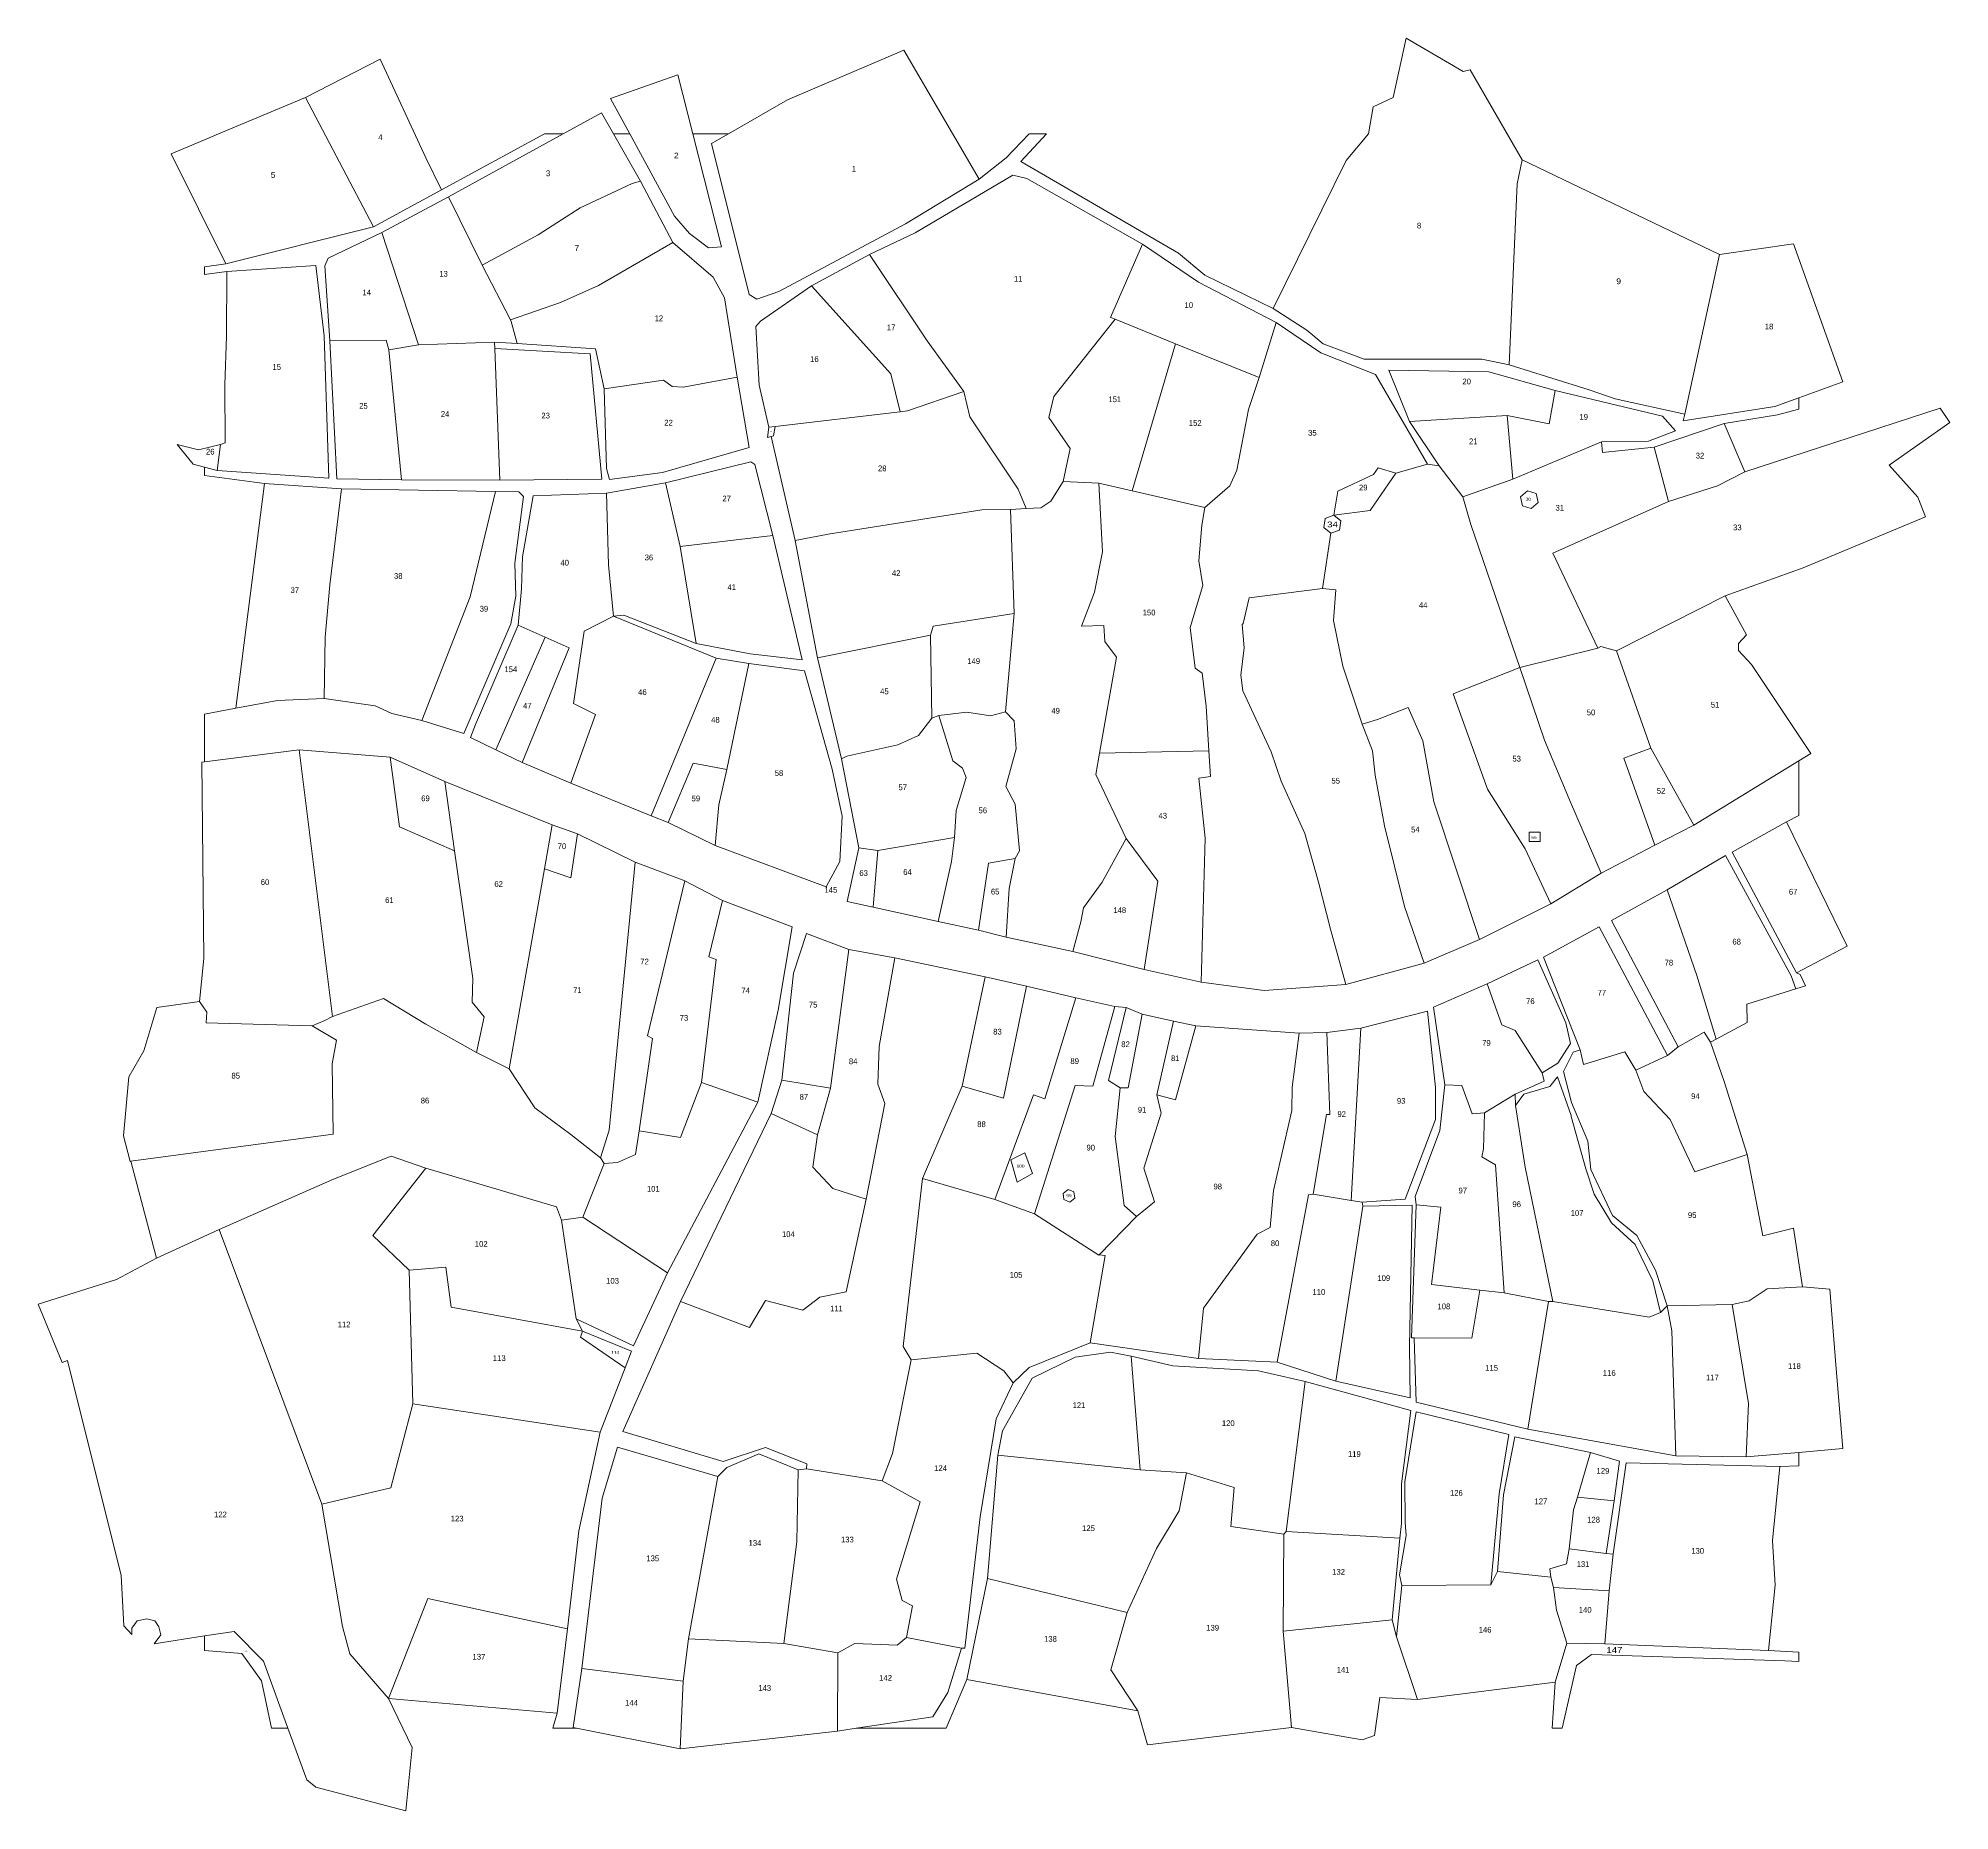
# Model space of a CAD drawing. Header units: metres. Extents: x 363448 to 364047, y 1838474 to 1839030.
import ezdxf

# ---------------------------------------------------------------- set-up
doc = ezdxf.new("R2010")
doc.units = ezdxf.units.M
doc.header["$LTSCALE"] = 0.72
doc.layers.add('10', color=7, linetype='Continuous', lineweight=13)
doc.layers.add('15', color=7, linetype='Continuous')

msp = doc.modelspace()

# ---------------------------------------------------------------- linework, layer by layer
at = {"layer": '10'}
for p, q in [((363627.32, 1839011.08), (363648.4, 1839018.56)), ((363531.71, 1839011.4), (363553.04, 1838970.86)), ((363627.32, 1839011.08), (363633.34, 1839000)), ((363633.34, 1839000), (363628.24, 1839000)), ((363628.24, 1839000), (363636.7, 1838985.13)), ((363633.34, 1839000), (363647.35, 1838974.23)), ((363664.36, 1839000), (363653.11, 1839000)), ((363646.88, 1838965.95), (363636.7, 1838985.13)), ((363555.59, 1838969.03), (363576.46, 1838980.3)), ((363576.46, 1838980.3), (363587.04, 1838958.81)), ((363567.1, 1838933.88), (363555.59, 1838969.03)), ((363587.04, 1838958.81), (363595.93, 1838941.64)), ((363708.51, 1838962.19), (363690.32, 1838952.36)), ((363785.59, 1838941.91), (363804.59, 1838934.2)), ((363830.81, 1838923.57), (363836.15, 1838940.81)), ((363598.1, 1838934.26), (363590.95, 1838934.67)), ((363557.77, 1838932.26), (363567.1, 1838933.88)), ((363804.59, 1838934.2), (363790.91, 1838888.05)), ((363804.59, 1838934.2), (363830.81, 1838923.57)), ((363992.51, 1838914.56), (364000, 1838917.25)), ((364000, 1838917.25), (364013.9, 1838922.23)), ((363877.89, 1838909.8), (363908.52, 1838911.66)), ((363908.52, 1838911.66), (363910.38, 1838891.73)), ((363677, 1838908.05), (363676.52, 1838904.83)), ((363677.69, 1838905.1), (363685.29, 1838872.49)), ((363678.46, 1838905.27), (363678.99, 1838908.28)), ((363887.19, 1838895.85), (363877.89, 1838909.8)), ((363504.99, 1838902.62), (363504, 1838894.49)), ((363938.2, 1838903.48), (363910.38, 1838891.73)), ((363954.65, 1838901.75), (363959.22, 1838884.71)), ((363496.47, 1838896.39), (363500, 1838895.5)), ((363500, 1838895.5), (363500, 1838892.88)), ((363500, 1838895.5), (363504, 1838894.49)), ((363883.63, 1838896.43), (363873.61, 1838893.62)), ((363509.8, 1838819.87), (363518.82, 1838890.39)), ((363591.25, 1838887.89), (363542.96, 1838888.73)), ((363626.04, 1838887.35), (363644.53, 1838890.57)), ((363649.17, 1838870.58), (363644.53, 1838890.57)), ((363780.44, 1838890.43), (363790.91, 1838888.05)), ((363790.91, 1838888.05), (363813.76, 1838882.84)), ((363910.38, 1838891.73), (363894.65, 1838886.17)), ((363894.65, 1838886.17), (363897.14, 1838877.51)), ((363853.28, 1838874.74), (363850.65, 1838857.46)), ((363678.29, 1838874.04), (363649.17, 1838870.58)), ((363654.17, 1838840.19), (363649.17, 1838870.58)), ((363685.29, 1838872.49), (363692.3, 1838835.71)), ((363976.9, 1838855.15), (364001.39, 1838863.89)), ((363598.39, 1838845.92), (363606.88, 1838842.16)), ((363628.23, 1838848.79), (363660.42, 1838835.55)), ((363753.9, 1838849.57), (363751.25, 1838818.8)), ((363606.88, 1838842.16), (363591.41, 1838806.84)), ((363614.33, 1838838.86), (363599.6, 1838802.86)), ((363606.88, 1838842.16), (363614.33, 1838838.86)), ((363692.3, 1838835.71), (363727.66, 1838842.79)), ((363727.66, 1838842.79), (363728.13, 1838816.73)), ((363912.5, 1838832.65), (363937.03, 1838838.75)), ((363660.42, 1838835.55), (363640.08, 1838786.09)), ((363670.72, 1838833.9), (363660.42, 1838835.55)), ((363663.82, 1838800.65), (363670.72, 1838833.9)), ((363699.74, 1838803.99), (363692.3, 1838835.71)), ((363780.7, 1838805.77), (363786.08, 1838835.92)), ((363953.67, 1838807.41), (363942.85, 1838837.89)), ((363730.33, 1838817.64), (363728.13, 1838816.73)), ((363558.24, 1838804.52), (363529.69, 1838806.87)), ((363540.17, 1838723.17), (363529.69, 1838806.87)), ((363561.16, 1838782.71), (363558.24, 1838804.52)), ((363575.31, 1838796.9), (363558.24, 1838804.52)), ((363699.74, 1838803.99), (363705.22, 1838776.14)), ((363779.52, 1838799.13), (363780.7, 1838805.77)), ((363780.7, 1838805.77), (363814.98, 1838806.51)), ((363967.16, 1838783.22), (363953.67, 1838807.41)), ((363967.16, 1838783.22), (364000, 1838803.41)), ((364000, 1838803.41), (364003.77, 1838805.73)), ((364000, 1838786.2), (364000, 1838803.41)), ((363609.05, 1838783.32), (363575.31, 1838796.9)), ((363640.08, 1838786.09), (363614.87, 1838796.4)), ((364000, 1838786.2), (363996.19, 1838784.22)), ((363561.16, 1838782.71), (363578.43, 1838775.12)), ((363606.62, 1838769.53), (363609.05, 1838783.32)), ((363617.01, 1838780.51), (363609.05, 1838783.32)), ((363614.86, 1838766.68), (363617.01, 1838780.51)), ((363635.01, 1838771.62), (363617.01, 1838780.51)), ((363660.17, 1838776.88), (363645.42, 1838784)), ((363711.15, 1838775.25), (363735.26, 1838779.33)), ((363967.16, 1838783.22), (363954.88, 1838776.96)), ((363705.22, 1838776.14), (363701.53, 1838759.31)), ((363595.58, 1838706.8), (363606.62, 1838769.53)), ((363606.62, 1838769.53), (363614.86, 1838766.68)), ((363650.64, 1838765.73), (363635.01, 1838771.62)), ((363938.1, 1838768.17), (363922.26, 1838758.59)), ((363662.46, 1838759.58), (363650.64, 1838765.73)), ((363701.53, 1838759.31), (363709.68, 1838757.5)), ((363709.68, 1838757.5), (363730.06, 1838752.99)), ((363742.75, 1838750.31), (363730.06, 1838752.99)), ((363751.44, 1838748.11), (363742.75, 1838750.31)), ((363772.36, 1838743.55), (363751.44, 1838748.11)), ((363899.91, 1838747.34), (363882.58, 1838739.97)), ((363744.82, 1838735.69), (363716.52, 1838741.65)), ((363737.65, 1838701.36), (363744.82, 1838735.69)), ((363773.3, 1838729.07), (363757.84, 1838732.72)), ((363498.37, 1838727.94), (363485.02, 1838725.99)), ((363789.09, 1838726), (363785.51, 1838726.33)), ((363794.07, 1838723.89), (363789.09, 1838726)), ((363803.9, 1838721.71), (363794.07, 1838723.89)), ((363798.66, 1838698.69), (363803.9, 1838721.71)), ((363810.88, 1838720.23), (363803.9, 1838721.71)), ((363843.29, 1838718.03), (363810.88, 1838720.23)), ((363851.97, 1838718.19), (363862.63, 1838719.59)), ((363862.63, 1838719.59), (363859.66, 1838665.52)), ((363843.29, 1838718.03), (363851.97, 1838718.19)), ((363962.25, 1838713.65), (363958.81, 1838711.01)), ((363972.38, 1838715.11), (363974.08, 1838716.08)), ((363595.58, 1838706.8), (363585.27, 1838711.87)), ((363948.95, 1838706.42), (363958.81, 1838711.01)), ((363655.88, 1838702.51), (363673.52, 1838696.37)), ((363677.7, 1838692.79), (363681.09, 1838703.22)), ((363681.09, 1838703.22), (363696.33, 1838700.69)), ((363696.33, 1838700.69), (363692.28, 1838686.09)), ((363725.18, 1838672.43), (363737.65, 1838701.36)), ((363673.52, 1838696.37), (363645.19, 1838642.82)), ((363901.44, 1838692.95), (363911.1, 1838698.83)), ((363911.1, 1838698.83), (363911.22, 1838695.25)), ((363649.29, 1838633.84), (363677.7, 1838692.79)), ((363677.7, 1838692.79), (363692.28, 1838686.09)), ((363476.91, 1838677.8), (363484.9, 1838647.46)), ((363625.3, 1838677.09), (363618.64, 1838660.28)), ((363747.84, 1838665.85), (363725.18, 1838672.43)), ((363859.66, 1838665.52), (363847.75, 1838667.49)), ((363859.66, 1838665.52), (363863.1, 1838665.01)), ((363863.31, 1838663.75), (363863.1, 1838665.01)), ((363611.93, 1838659.33), (363618.64, 1838660.28)), ((363616.53, 1838628.41), (363611.93, 1838659.33)), ((363618.64, 1838660.28), (363645.19, 1838642.82)), ((363854.84, 1838608.86), (363863.31, 1838663.75)), ((363504.61, 1838656.37), (363484.9, 1838647.46)), ((363565.3, 1838601.77), (363564.16, 1838643.66)), ((363900, 1838637.34), (363907.62, 1838636.59)), ((364009.73, 1838637.67), (364001.22, 1838638.48)), ((363921.54, 1838633.8), (363915.09, 1838593.77)), ((363958.75, 1838632.52), (363956.65, 1838630.39)), ((363958.75, 1838632.52), (363979.17, 1838632.84)), ((363618.5, 1838624.5), (363616.53, 1838628.41)), ((363811.74, 1838615.95), (363777.8, 1838620.9)), ((363624.04, 1838592.89), (363631.89, 1838613.07)), ((363811.74, 1838615.95), (363836.39, 1838614.82)), ((363836.39, 1838614.82), (363854.84, 1838608.86)), ((363624.04, 1838592.89), (363565.3, 1838601.77)), ((363915.09, 1838593.77), (363961.51, 1838585.42)), ((364000, 1838586.52), (364013.83, 1838587.73)), ((363688.82, 1838581.32), (363686.22, 1838581.03)), ((363688.82, 1838581.32), (363712.54, 1838577.64)), ((363748.82, 1838585.62), (363745.55, 1838546.98)), ((363793.45, 1838581.09), (363807.99, 1838580.12)), ((363961.51, 1838585.42), (363983.55, 1838585.08)), ((363983.55, 1838585.08), (364000, 1838586.52)), ((364000, 1838582.32), (363994.13, 1838582.05)), ((364000, 1838582.32), (364000, 1838586.52)), ((363930.61, 1838572.43), (363942.12, 1838571.34)), ((363939.58, 1838554.79), (363942.12, 1838571.34)), ((363874.92, 1838559.63), (363839.25, 1838561.75)), ((363872.53, 1838534.02), (363874.92, 1838559.63)), ((363928.03, 1838556.3), (363939.58, 1838554.79)), ((363941.8, 1838554.62), (363939.58, 1838554.79)), ((363941.8, 1838554.62), (363940.56, 1838543.07)), ((363873.9, 1838528.71), (363875.51, 1838544.76)), ((363903.42, 1838544.94), (363905.49, 1838549.15)), ((363922.3, 1838547.38), (363923.09, 1838544.1)), ((363940.56, 1838543.07), (363923.09, 1838544.1)), ((363940.56, 1838543.07), (363939.23, 1838526.52)), ((363838.35, 1838530.47), (363872.53, 1838534.02)), ((363484.24, 1838526.49), (363500, 1838528.94)), ((363500, 1838528.94), (363509.32, 1838530.39)), ((363500, 1838528.94), (363500, 1838524.36)), ((363509.32, 1838530.39), (363518.44, 1838521)), ((363698.59, 1838523.65), (363681.69, 1838526.55)), ((363698.5, 1838499.13), (363698.59, 1838523.65)), ((363923.58, 1838514.41), (363927.28, 1838526.66)), ((363618.29, 1838518.75), (363615.64, 1838500.2)), ((363650.16, 1838514.8), (363649.2, 1838493.56)), ((363923.58, 1838514.41), (363880.47, 1838509.03)), ((363704.37, 1838500), (363728.45, 1838503.57)), ((363520.98, 1838500), (363526.13, 1838500)), ((363649.2, 1838493.56), (363698.5, 1838499.13)), ((363698.5, 1838499.13), (363704.37, 1838500))]:
    msp.add_line(p, q, dxfattribs=at)
for points in [[(363659.05, 1838996.94), (363670.77, 1838949.62), (363673.26, 1838948.21), (363680.13, 1838950.6), (363719.9, 1838971.77), (363742.99, 1838985.84), (363719.36, 1839026.31), (363682.87, 1839010.66)], [(363913.32, 1838991.86), (363896.95, 1839020.04), (363894.77, 1839019.54), (363876.93, 1839030), (363872.76, 1839011.39), (363866.55, 1839008.47), (363865.08, 1839000.05), (363858.08, 1838991.67), (363835.15, 1838945.29), (363845.71, 1838938.43), (363850.86, 1838934.16), (363863.72, 1838929.31), (363900.61, 1838929.34), (363909.21, 1838927.54)], [(363531.71, 1839011.4), (363555.11, 1839023.47), (363569.44, 1838992.54), (363574.32, 1838982.41), (363553.04, 1838970.86)], [(363648.4, 1839018.56), (363653.11, 1839000), (363662.1, 1838964.53)], [(363489.51, 1838993.79), (363500, 1838998.17), (363504.39, 1839000), (363531.71, 1839011.4)], [(363576.46, 1838980.3), (363612.43, 1839000), (363624.48, 1839006.6), (363628.24, 1839000)], [(363659.05, 1838996.94), (363664.36, 1839000), (363682.87, 1839010.66)], [(363574.32, 1838982.41), (363606.63, 1839000), (363612.43, 1839000)], [(363835.15, 1838945.29), (363813.78, 1838955.69), (363805.5, 1838962.55), (363756.05, 1838991.37), (363764.07, 1839000), (363758.65, 1839000), (363751.47, 1838992.48), (363742.99, 1838985.84)], [(363553.04, 1838970.86), (363506.67, 1838959.25), (363489.51, 1838993.79)], [(363913.32, 1838991.86), (363911.66, 1838984.3), (363909.21, 1838927.54)], [(363913.32, 1838991.86), (363975.12, 1838962.22), (363964.24, 1838912.08), (363942.41, 1838916.89), (363934.31, 1838919.78), (363909.21, 1838927.54)], [(363636.7, 1838985.13), (363634.1, 1838984.43), (363617.84, 1838976.85), (363604.66, 1838968.37), (363587.04, 1838958.81)], [(363794.2, 1838965.46), (363757.88, 1838986.06), (363753.52, 1838987.09), (363722.88, 1838968.98), (363708.51, 1838962.19)], [(363662.1, 1838964.53), (363658.1, 1838964.28), (363652.09, 1838968.8), (363647.35, 1838974.23)], [(363555.59, 1838969.03), (363538.81, 1838960.98), (363537.68, 1838958.64), (363539.34, 1838935.07)], [(363595.93, 1838941.64), (363611.65, 1838947.16), (363623.51, 1838952.49), (363646.88, 1838965.95)], [(363646.88, 1838965.95), (363659.53, 1838955.1), (363663.03, 1838948.58), (363667.1, 1838923.75)], [(363785.59, 1838941.91), (363784.2, 1838942.47), (363794.2, 1838965.46)], [(363836.15, 1838940.81), (363811.78, 1838953.46), (363794.2, 1838965.46)], [(364013.9, 1838922.23), (363998.36, 1838965.54), (363975.12, 1838962.22)], [(363506.67, 1838959.25), (363500, 1838958.31), (363500, 1838955.86), (363506.98, 1838956.8)], [(363504, 1838894.49), (363538.95, 1838892), (363537.49, 1838936.62), (363534.86, 1838958.69), (363506.98, 1838956.8), (363506.87, 1838936.56), (363506.39, 1838921.32), (363506.5, 1838903.07), (363504.99, 1838902.62)], [(363738.17, 1838919.17), (363726.6, 1838935.06), (363708.51, 1838962.19)], [(363677, 1838908.05), (363673.94, 1838921.23), (363672.92, 1838939.64), (363674.33, 1838941.32), (363690.32, 1838952.36)], [(363718.19, 1838912.88), (363715.2, 1838924.8), (363690.32, 1838952.36)], [(363595.93, 1838941.64), (363596.2, 1838941.12), (363598.1, 1838934.26)], [(363785.59, 1838941.91), (363766.38, 1838917.66), (363764.8, 1838911.04), (363771.53, 1838901.34), (363769.33, 1838891.03), (363765.41, 1838884.82), (363762.31, 1838882.78), (363757.71, 1838882.56)], [(363836.15, 1838940.81), (363850.08, 1838931.32), (363867.23, 1838924.59), (363883.63, 1838896.43)], [(363539.34, 1838935.07), (363556.95, 1838935.29), (363557.77, 1838932.26)], [(363539.34, 1838935.07), (363541.5, 1838891.79), (363561.8, 1838891.51)], [(363567.1, 1838933.88), (363590.95, 1838934.67), (363591.03, 1838932.67), (363592.61, 1838891.39), (363561.8, 1838891.51), (363557.77, 1838932.26)], [(363592.61, 1838891.39), (363624.63, 1838891.75), (363620.9, 1838931.03), (363591.03, 1838932.67)], [(363667.1, 1838923.75), (363650.12, 1838920.62), (363646.63, 1838920.75), (363643.96, 1838922.73), (363625.29, 1838920.06), (363622.61, 1838932.62), (363598.1, 1838934.26)], [(363667.1, 1838923.75), (363670.8, 1838901.7), (363643.62, 1838893.8), (363627.05, 1838891.57), (363626.02, 1838895.06), (363625.29, 1838920.06)], [(363814.13, 1838820.56), (363812.91, 1838830.91), (363810.71, 1838832.49), (363809.15, 1838845.23), (363813.07, 1838858.37), (363811.9, 1838866.16), (363812.82, 1838877.34), (363813.76, 1838882.84), (363821.54, 1838889.63), (363823.73, 1838894.56), (363827.42, 1838913.58), (363830.81, 1838923.57)], [(363923.62, 1838919.49), (363902.8, 1838925.36), (363871.41, 1838925.9), (363877.89, 1838909.8)], [(363718.19, 1838912.88), (363720.47, 1838913.15), (363738.17, 1838919.17)], [(363738.17, 1838919.17), (363740.04, 1838911.22), (363755.2, 1838888.61), (363757.71, 1838882.56)], [(363908.52, 1838911.66), (363921.77, 1838909.07), (363923.62, 1838919.49)], [(363923.62, 1838919.49), (363957.33, 1838911.47), (363961.36, 1838906.85), (363952.86, 1838903.59), (363938.2, 1838903.48)], [(363976.66, 1838909.14), (363993.4, 1838911.85), (364000, 1838913.71), (364000, 1838917.25)], [(363677, 1838908.05), (363678.99, 1838908.28), (363718.19, 1838912.88)], [(363964.24, 1838912.08), (363963.78, 1838910.05), (363992.51, 1838914.56)], [(364001.39, 1838863.89), (364039.73, 1838879.94), (364037.39, 1838886.06), (364028.4, 1838896.15), (364047.39, 1838909.48), (364044.4, 1838914), (363983.16, 1838894.03)], [(363676.52, 1838904.83), (363677.69, 1838905.1), (363678.46, 1838905.27)], [(363954.65, 1838901.75), (363976.66, 1838909.14), (363983.16, 1838894.03)], [(363504.99, 1838902.62), (363498.05, 1838900.94), (363491.44, 1838902.63), (363496.47, 1838896.39)], [(363938.2, 1838903.48), (363938.5, 1838900.11), (363954.65, 1838901.75)], [(363500, 1838892.88), (363518.82, 1838890.39), (363542.96, 1838888.73)], [(363678.29, 1838874.04), (363672.59, 1838896.34), (363671.39, 1838897.15), (363644.53, 1838890.57)], [(363873.61, 1838893.62), (363868.1, 1838895.27), (363866.64, 1838893.18), (363855.47, 1838887.98), (363854.2, 1838880.44)], [(363854.2, 1838880.44), (363865.62, 1838881.9), (363873.61, 1838893.62)], [(363883.63, 1838896.43), (363887.19, 1838895.85), (363894.65, 1838886.17)], [(363976.9, 1838855.15), (363942.85, 1838837.89), (363937.97, 1838839.27), (363937.03, 1838838.75), (363922.86, 1838868.56), (363959.22, 1838884.71), (363974.5, 1838889.65), (363983.16, 1838894.03)], [(363542.96, 1838888.73), (363539.33, 1838858.58), (363537.78, 1838842.18), (363537.49, 1838822.97)], [(363591.25, 1838887.89), (363583.27, 1838854.77), (363568.1, 1838816), (363558.75, 1838818.22), (363553.52, 1838820.62), (363537.49, 1838822.97)], [(363568.1, 1838816), (363581.28, 1838811.92), (363596.05, 1838846.33), (363597.65, 1838855), (363597.37, 1838865.39), (363600.03, 1838886.27), (363598.6, 1838887.78), (363591.25, 1838887.89)], [(363598.39, 1838845.92), (363599.41, 1838857.35), (363599.7, 1838867.39), (363603.04, 1838886.48), (363626.04, 1838887.35)], [(363626.04, 1838887.35), (363626.69, 1838864.89), (363628.23, 1838848.79)], [(363786.08, 1838835.92), (363782.38, 1838840.85), (363782.1, 1838845.84), (363775.1, 1838845.61), (363779.12, 1838856.32), (363781.68, 1838868.95), (363780.44, 1838890.43), (363769.33, 1838891.03)], [(363757.71, 1838882.56), (363752.8, 1838882.24), (363743.78, 1838882.11), (363695.62, 1838874.51), (363685.29, 1838872.49)], [(363727.66, 1838842.79), (363728.53, 1838845.63), (363753.9, 1838849.57), (363752.8, 1838882.24)], [(363853.28, 1838874.74), (363851.04, 1838876.57), (363851.5, 1838879.42), (363854.2, 1838880.44)], [(363854.2, 1838880.44), (363856.44, 1838878.61), (363855.98, 1838875.76), (363853.28, 1838874.74)], [(363897.14, 1838877.51), (363912.5, 1838832.65), (363920.3, 1838809.84)], [(363654.17, 1838840.19), (363671.18, 1838836.91), (363687.46, 1838835.07), (363678.29, 1838874.04)], [(363882.58, 1838739.97), (363857.93, 1838733.26), (363853.11, 1838750.56), (363849.4, 1838765.34), (363845.09, 1838780.58), (363837.69, 1838797.05), (363834.53, 1838806.17), (363825.62, 1838825.3), (363825.04, 1838830.28), (363826.09, 1838838.84), (363825.43, 1838846.15), (363825.74, 1838846.41), (363827.65, 1838854.54), (363850.65, 1838857.46)], [(363850.65, 1838857.46), (363854.78, 1838857), (363854.14, 1838847.39), (363857.02, 1838833.03), (363863.07, 1838814.87)], [(363976.9, 1838855.15), (363983.68, 1838842.93), (363981.11, 1838840.23), (363981.08, 1838837.96), (363985.22, 1838833.56), (364003.77, 1838805.73)], [(363583.39, 1838810.73), (363584.95, 1838814.8), (363598.39, 1838845.92)], [(363628.23, 1838848.79), (363619.1, 1838844.08), (363615.76, 1838821.32), (363622.6, 1838817.95), (363614.87, 1838796.4), (363599.6, 1838802.86)], [(363628.23, 1838848.79), (363631.54, 1838849.07), (363654.17, 1838840.19)], [(363670.72, 1838833.9), (363688.14, 1838831.58), (363696.86, 1838800.79), (363699.97, 1838786.05), (363699.29, 1838771.82), (363694.99, 1838763.85), (363660.17, 1838776.88)], [(363922.26, 1838758.59), (363914.2, 1838775.76), (363902.41, 1838794.45), (363891.68, 1838824.45), (363912.5, 1838832.65)], [(363537.49, 1838822.97), (363522.92, 1838822.26), (363509.8, 1838819.87)], [(363814.13, 1838820.56), (363814.98, 1838806.51), (363815.47, 1838798.49)], [(363509.8, 1838819.87), (363500, 1838818.07), (363500, 1838803.06)], [(363728.13, 1838816.73), (363723.9, 1838811.37), (363717.44, 1838808.39), (363701.42, 1838804.88), (363699.74, 1838803.99)], [(363735.26, 1838779.33), (363735.76, 1838787.83), (363738.86, 1838798.11), (363737.73, 1838801.04), (363734.74, 1838803.41), (363730.33, 1838817.64), (363739.1, 1838818.7), (363746.52, 1838817.5), (363751.25, 1838818.8), (363753.92, 1838815.95), (363754.53, 1838807.19), (363751.36, 1838795.36), (363754.25, 1838789.82), (363755.66, 1838775.21), (363754.25, 1838772.77)], [(363922.26, 1838758.59), (363899.91, 1838747.34), (363885.54, 1838790.54), (363882.09, 1838809.62), (363877.55, 1838820.1), (363867.87, 1838816.4), (363863.07, 1838814.87)], [(363882.58, 1838739.97), (363876.37, 1838757.74), (363870.1, 1838782.98), (363867.18, 1838798.89), (363866.33, 1838806.49), (363863.07, 1838814.87)], [(363583.39, 1838810.73), (363591.41, 1838806.84), (363599.6, 1838802.86)], [(363953.67, 1838807.41), (363945.17, 1838804.27), (363954.88, 1838776.96), (363938.1, 1838768.17), (363928.44, 1838790.41), (363920.3, 1838809.84)], [(363498.37, 1838727.94), (363499.74, 1838741.41), (363499.12, 1838802.95), (363500, 1838803.06), (363529.69, 1838806.87)], [(363663.82, 1838800.65), (363653.27, 1838802.7), (363645.42, 1838784), (363640.08, 1838786.09)], [(363575.31, 1838796.9), (363578.43, 1838775.12), (363584.17, 1838735.12)], [(363660.17, 1838776.88), (363661.26, 1838789.57), (363663.82, 1838800.65)], [(363812.56, 1838733.93), (363794.67, 1838737.96), (363772.36, 1838743.55), (363774.84, 1838752.94), (363775.73, 1838757.31), (363781.57, 1838765.3), (363789.04, 1838779.04), (363779.52, 1838799.13)], [(363812.56, 1838733.93), (363813.83, 1838779.11), (363811.81, 1838797.94), (363815.47, 1838798.49)], [(363735.26, 1838779.33), (363734.24, 1838771.8), (363730.06, 1838752.99)], [(363794.67, 1838737.96), (363799, 1838765.62), (363789.04, 1838779.04)], [(363705.22, 1838776.14), (363711.15, 1838775.25), (363709.68, 1838757.5)], [(363754.25, 1838772.77), (363745.85, 1838771.32), (363742.75, 1838750.31)], [(363751.44, 1838748.11), (363752.36, 1838763.32), (363754.25, 1838772.77)], [(363958.74, 1838762.93), (363977.05, 1838773.68), (363997.62, 1838736.01), (363999.14, 1838731.86), (363983.69, 1838727.11), (363983.88, 1838721.33), (363974.08, 1838716.08)], [(363636.3, 1838687.4), (363635.18, 1838679.98), (363629.51, 1838677.47), (363625.3, 1838677.09), (363624.23, 1838678.89), (363626.94, 1838687.59), (363635.01, 1838771.62)], [(363636.3, 1838687.4), (363640.51, 1838716.26), (363638.91, 1838717.17), (363650.64, 1838765.73)], [(363958.74, 1838762.93), (363941.31, 1838753.27), (363962.25, 1838713.65)], [(363974.08, 1838716.08), (363968.08, 1838736.08), (363958.74, 1838762.93)], [(363655.88, 1838702.51), (363660.47, 1838741.13), (363658.16, 1838741.94), (363662.46, 1838759.58)], [(363662.46, 1838759.58), (363684.34, 1838751.3), (363679.96, 1838725.23), (363673.52, 1838696.37)], [(363681.09, 1838703.22), (363684.77, 1838736.8), (363688.83, 1838749.23), (363702.05, 1838744.2), (363696.33, 1838700.69)], [(363958.81, 1838711.01), (363937.44, 1838751.31), (363919.98, 1838741.85), (363931.51, 1838712.79)], [(363702.05, 1838744.2), (363716.52, 1838741.65), (363711.58, 1838713.83), (363711.17, 1838702.03), (363713.35, 1838695.95), (363707.54, 1838665.91)], [(363999.14, 1838731.86), (364002.19, 1838732.79), (364000.51, 1838736.33), (363999.3, 1838736.86)], [(363584.17, 1838735.12), (363583.98, 1838727.72), (363587.69, 1838723.07), (363585.27, 1838711.87)], [(363744.82, 1838735.69), (363757.84, 1838732.72), (363750.54, 1838697.61), (363737.65, 1838701.36)], [(363812.56, 1838733.93), (363832.39, 1838731.4), (363857.93, 1838733.26)], [(363902.28, 1838733.5), (363885.5, 1838726.13), (363888.97, 1838701.75)], [(363485.02, 1838725.99), (363480.95, 1838712.46), (363476.28, 1838704.26), (363474.58, 1838685.79), (363476.71, 1838677.77), (363476.91, 1838677.8)], [(363498.37, 1838727.94), (363500.71, 1838724.59), (363500.52, 1838721.19), (363533.79, 1838720.23)], [(363585.27, 1838711.87), (363569.44, 1838720.82), (363556.13, 1838728.89), (363540.17, 1838723.17)], [(363747.84, 1838665.85), (363759.97, 1838698.62), (363763.53, 1838697.36), (363773.3, 1838729.07)], [(363773.3, 1838729.07), (363785.51, 1838726.33), (363778.6, 1838701.4), (363773.12, 1838701.52), (363760.3, 1838661.31), (363747.84, 1838665.85)], [(363789.09, 1838726), (363783.57, 1838703.16), (363787.16, 1838700.81), (363785.58, 1838685.56), (363788.39, 1838663.9), (363792.31, 1838660.45), (363780.56, 1838648.46), (363780.45, 1838648.4), (363760.3, 1838661.31)], [(363863.1, 1838665.01), (363876.6, 1838665.95), (363886.05, 1838690.93), (363886.06, 1838700.94), (363883.57, 1838724.88), (363862.63, 1838719.59)], [(363476.91, 1838677.8), (363540.29, 1838686.34), (363540, 1838708.36), (363541.34, 1838715.83), (363533.79, 1838720.23)], [(363540.17, 1838723.17), (363537.68, 1838721.91), (363533.79, 1838720.23)], [(363787.16, 1838700.81), (363789.71, 1838700.83), (363794.07, 1838723.89)], [(363798.66, 1838698.69), (363804.53, 1838697.04), (363810.88, 1838720.23)], [(363843.29, 1838718.03), (363841.15, 1838701.07), (363841.03, 1838693.76), (363835.28, 1838668.65), (363834.2, 1838657.03), (363830.13, 1838654.99), (363813.34, 1838631.74), (363811.74, 1838615.95)], [(363847.75, 1838667.49), (363851.92, 1838692.52), (363852.95, 1838692.51), (363851.97, 1838718.19)], [(363958.75, 1838632.52), (363955.07, 1838643.63), (363949.23, 1838654.5), (363941.59, 1838660.8), (363934.79, 1838675.25), (363933.88, 1838684.14), (363928.7, 1838696.21), (363926.26, 1838705.97), (363929.25, 1838712), (363931.51, 1838712.79)], [(363931.51, 1838712.79), (363932.55, 1838708.12), (363945.51, 1838712.11), (363948.95, 1838706.42)], [(363962.25, 1838713.65), (363970.39, 1838718.27), (363972.38, 1838715.11)], [(363983.89, 1838679.97), (363976.62, 1838702.82), (363972.38, 1838715.11)], [(363624.23, 1838678.89), (363614.86, 1838686.18), (363603.64, 1838694.59), (363595.58, 1838706.8)], [(363636.3, 1838687.4), (363649.3, 1838685.22), (363655.88, 1838702.51)], [(363888.97, 1838701.75), (363887.45, 1838687.46), (363879.66, 1838666.76), (363880.01, 1838664.12)], [(363888.97, 1838701.75), (363894.34, 1838701.6), (363897.57, 1838692.73), (363901.44, 1838692.95)], [(363911.1, 1838698.83), (363920.15, 1838702.97), (363919.59, 1838705.52)], [(363956.65, 1838630.39), (363954.22, 1838640.29), (363948.68, 1838651.66), (363941.32, 1838658.53), (363935.9, 1838667.46), (363933.22, 1838675.43), (363928.62, 1838691.85), (363928.64, 1838692.16), (363924.36, 1838704.3), (363921.98, 1838701.28), (363913.84, 1838698.84), (363911.22, 1838695.25)], [(363948.95, 1838706.42), (363951.42, 1838699.69), (363959.7, 1838690.87), (363967.41, 1838674.53), (363983.89, 1838679.97)], [(363792.31, 1838660.45), (363797.97, 1838665.11), (363794.65, 1838675.6), (363800.04, 1838692.89), (363798.66, 1838698.69)], [(363911.22, 1838695.25), (363914.2, 1838675.92), (363922.93, 1838633.79)], [(363901.44, 1838692.95), (363901.19, 1838681.68), (363900.63, 1838679.25), (363904.92, 1838676.68), (363907.62, 1838636.59)], [(363692.28, 1838686.09), (363690.75, 1838676), (363697.02, 1838669.28), (363707.54, 1838665.91)], [(363504.61, 1838656.37), (363540.45, 1838672.19), (363558.49, 1838679.37), (363569.37, 1838675.69)], [(363983.89, 1838679.97), (363988.77, 1838654.44), (363998.35, 1838656.79), (364001.22, 1838638.48)], [(363569.37, 1838675.69), (363552.79, 1838654.54), (363564.16, 1838643.66)], [(363611.93, 1838659.33), (363610.36, 1838663.54), (363569.37, 1838675.69)], [(363721.66, 1838615.57), (363719.09, 1838619.74), (363725.18, 1838672.43)], [(363707.54, 1838665.91), (363701.25, 1838636.81), (363692.96, 1838635.2), (363687.66, 1838631.06), (363675.89, 1838634.16), (363670.96, 1838625.69), (363649.29, 1838633.84)], [(363847.75, 1838667.49), (363846.22, 1838667.32), (363836.39, 1838614.82)], [(363854.84, 1838608.86), (363878.18, 1838603.62), (363877.94, 1838619.67), (363878.72, 1838664.08), (363863.31, 1838663.75)], [(363880.01, 1838664.12), (363878.51, 1838622.47), (363879.38, 1838622.44)], [(363880.01, 1838664.12), (363887.73, 1838663.45), (363884.79, 1838639.14), (363900, 1838637.34)], [(363565.3, 1838601.77), (363558.42, 1838575.42), (363536.77, 1838570.27), (363504.61, 1838656.37)], [(363484.24, 1838526.49), (363486.25, 1838529.33), (363485.63, 1838531.8), (363484.39, 1838533.66), (363481.91, 1838534.27), (363478.81, 1838533.66), (363477.23, 1838531.41), (363477.23, 1838529.44), (363474.73, 1838532.16), (363473.8, 1838547.95), (363457.05, 1838615.28), (363455.32, 1838614.71), (363447.83, 1838632.95), (363472.34, 1838640.7), (363484.9, 1838647.46)], [(363780.56, 1838648.46), (363782.44, 1838648.21), (363777.8, 1838620.9)], [(363564.16, 1838643.66), (363575.71, 1838644.59), (363577.36, 1838632.05), (363618.5, 1838624.5)], [(363645.19, 1838642.82), (363634.59, 1838619.93), (363616.53, 1838628.41)], [(363879.38, 1838622.44), (363897.48, 1838622.29), (363900, 1838637.34)], [(363922.93, 1838633.79), (363921.54, 1838633.8), (363907.62, 1838636.59)], [(363979.17, 1838632.84), (363984.46, 1838634.09), (363990.11, 1838637.83), (364001.22, 1838638.48)], [(364009.73, 1838637.67), (364011.78, 1838612.7), (364013.83, 1838587.73)], [(363649.29, 1838633.84), (363631.2, 1838593.02), (363662.67, 1838583.61), (363675.91, 1838588.04), (363688.86, 1838582.93), (363688.82, 1838581.32)], [(363922.93, 1838633.79), (363953.12, 1838628.96), (363956.65, 1838630.39)], [(363961.51, 1838585.42), (363960.18, 1838624.67), (363958.75, 1838632.52)], [(363979.17, 1838632.84), (363984.26, 1838601.8), (363983.55, 1838585.08)], [(363618.5, 1838624.5), (363617.93, 1838622.64), (363631.89, 1838613.07)], [(363631.89, 1838613.07), (363633.9, 1838618.27), (363618.5, 1838624.5)], [(363753.59, 1838608.37), (363750.7, 1838612.1), (363742.25, 1838617.66), (363721.66, 1838615.57)], [(363790.64, 1838616.72), (363784.2, 1838617.93), (363773.08, 1838616.35), (363759.57, 1838609.83), (363750.24, 1838593.32), (363748.82, 1838585.62)], [(363790.64, 1838616.72), (363793.45, 1838581.09), (363748.82, 1838585.62)], [(363753.59, 1838608.37), (363758.66, 1838613.08), (363777.8, 1838620.9)], [(363790.64, 1838616.72), (363803.65, 1838613.68), (363830.56, 1838612.04), (363845.2, 1838608.78), (363839.25, 1838561.75), (363838.53, 1838560.86)], [(363879.38, 1838622.44), (363880, 1838602.31), (363915.09, 1838593.77)], [(363712.54, 1838577.64), (363715.77, 1838586.16), (363721.66, 1838615.57)], [(363737.44, 1838525.09), (363738.43, 1838525.06), (363743.3, 1838566.34), (363748.34, 1838597.06), (363753.59, 1838608.37)], [(363874.92, 1838559.63), (363875.38, 1838564.24), (363875.38, 1838576.61), (363878.32, 1838599.68), (363845.2, 1838608.78)], [(363613.81, 1838531.13), (363617.34, 1838561.89), (363624.04, 1838592.89)], [(363661.01, 1838578.98), (363629.56, 1838588.19), (363624.75, 1838572.11), (363618.29, 1838518.75)], [(363934.7, 1838586.51), (363910.94, 1838591.38), (363907.37, 1838573.17), (363905.49, 1838549.15), (363922.3, 1838547.38)], [(363686.22, 1838581.03), (363685.79, 1838558.44), (363681.69, 1838526.55), (363651.82, 1838528.09)], [(363686.22, 1838581.03), (363673.84, 1838586.07), (363663.86, 1838581.72), (363661.01, 1838578.98)], [(363934.7, 1838586.51), (363930.61, 1838572.43), (363929.34, 1838568.48), (363928.03, 1838556.3), (363927.2, 1838551.6), (363921.91, 1838550), (363922.3, 1838547.38)], [(363942.12, 1838571.34), (363943.78, 1838583.77), (363934.7, 1838586.51)], [(363939.23, 1838526.52), (363990.5, 1838524.41), (363992.64, 1838544.89), (363991.78, 1838558.9), (363994.13, 1838582.05), (363945.9, 1838583.25), (363941.8, 1838554.62)], [(363661.01, 1838578.98), (363651.82, 1838528.09), (363650.16, 1838514.8), (363618.29, 1838518.75)], [(363737.44, 1838525.09), (363720.19, 1838528.5), (363722.09, 1838538.42), (363718.84, 1838540.08), (363717.02, 1838546.78), (363724.48, 1838571.01), (363712.54, 1838577.64)], [(363807.99, 1838580.12), (363805.7, 1838568.13), (363798.55, 1838556.42), (363789.42, 1838536.26), (363745.55, 1838546.98)], [(363807.99, 1838580.12), (363822.92, 1838575.49), (363821.94, 1838563.22), (363838.53, 1838560.86)], [(363536.77, 1838570.27), (363543.23, 1838531.88), (363545.61, 1838523.32), (363557.65, 1838509.33)], [(363838.53, 1838560.86), (363838.35, 1838530.47), (363840.94, 1838500.26)], [(363745.55, 1838546.98), (363739.05, 1838515.32), (363792.77, 1838505.42), (363795.74, 1838494.82), (363840.94, 1838500.26)], [(363613.81, 1838531.13), (363569.98, 1838540.72), (363557.65, 1838509.33)], [(363923.09, 1838544.1), (363924.02, 1838537.01), (363927.28, 1838526.66), (363939.23, 1838526.52)], [(363789.42, 1838536.26), (363784.21, 1838518.27), (363792.77, 1838505.42)], [(363840.94, 1838500.26), (363863.07, 1838496.36), (363867, 1838497.71), (363868.67, 1838509.68), (363880.47, 1838509.03), (363873.9, 1838528.71), (363872.53, 1838534.02)], [(363557.65, 1838509.33), (363610.61, 1838504.69), (363613.81, 1838531.13)], [(363698.59, 1838523.65), (363703.97, 1838526.62), (363717.28, 1838526.09), (363720.19, 1838528.5)], [(363500, 1838524.36), (363511.73, 1838523.4), (363517.91, 1838514.82), (363520.98, 1838500)], [(363518.44, 1838521), (363526.13, 1838500), (363532.06, 1838483.82)], [(363728.45, 1838503.57), (363733.08, 1838511.23), (363737.44, 1838525.09)], [(363925.83, 1838500), (363930.27, 1838519.63), (363935.01, 1838523.15), (363995.61, 1838521.19), (364000, 1838520.94)], [(363990.5, 1838524.41), (364000, 1838523.83), (364000, 1838520.94)], [(363704.37, 1838500), (363732.58, 1838500), (363739.05, 1838515.32)], [(363532.06, 1838483.82), (363534.93, 1838481.47), (363563.11, 1838474.12), (363565.11, 1838493.97), (363557.65, 1838509.33)], [(363925.83, 1838500), (363922.64, 1838500), (363923.58, 1838514.41)], [(363610.61, 1838504.69), (363609.23, 1838500), (363616.65, 1838500)], [(363615.64, 1838500.2), (363616.65, 1838500), (363649.2, 1838493.56)]]:
    msp.add_lwpolyline(points, dxfattribs=at)
for points in [[(363913.39, 1838883.35), (363912.78, 1838886.18), (363914.92, 1838888.11), (363917.67, 1838887.23), (363918.28, 1838884.4), (363916.14, 1838882.47)], [(363915.51, 1838781.05), (363918.88, 1838781.05), (363918.88, 1838778.1), (363915.51, 1838778.1)], [(363999.3, 1838736.86), (364015.26, 1838745.29), (363996.19, 1838784.22), (363979.11, 1838774.74)], [(363919.59, 1838705.52), (363924.46, 1838708.6), (363928.45, 1838714.72), (363927.01, 1838721.19), (363918.21, 1838740.97), (363902.28, 1838733.5), (363906.94, 1838720.63), (363911.03, 1838718.79)], [(363757.3, 1838680.47), (363759.73, 1838673.92), (363754.85, 1838671.23), (363752.9, 1838678.27)], [(363770.85, 1838668.95), (363772.7, 1838668.17), (363772.94, 1838666.19), (363771.35, 1838664.99), (363769.5, 1838665.77), (363769.26, 1838667.75)], [(363875.51, 1838544.76), (363874.84, 1838548.16), (363876.86, 1838560.42), (363876.53, 1838564.57), (363876.48, 1838577.26), (363880.07, 1838599.25), (363909.12, 1838592.11), (363906.05, 1838573.5), (363903.42, 1838544.94)]]:
    msp.add_lwpolyline(points, close=True, dxfattribs=at)

# ---------------------------------------------------------------- texts
at = {"layer": '15'}
for s, height, width, p in [('4', 1.8, 1.05, (363554.46, 1838998.06)), ('2', 1.8, 1.1, (363647.23, 1838992.31)), ('1', 1.8, 0.85, (363703.02, 1838988.15)), ('5', 1.8, 1.1, (363520.79, 1838986.22)), ('7', 1.8, 1.1, (363616.04, 1838963.32)), ('11', 1.8, 0.9, (363753.87, 1838953.62)), ('9', 1.8, 1.1, (363942.8, 1838952.87)), ('151', 1.8, 0.95, (363783.53, 1838915.88)), ('153', 0.225, 1.3, (363677.22, 1838906.54)), ('21', 1.8, 0.9, (363896.63, 1838902.69)), ('30', 0.9, 1.25, (363914.35, 1838884.99)), ('31', 1.8, 0.9, (363923.76, 1838881.84)), ('34', 1.8, 1.25, (363852.11, 1838876.62)), ('41', 1.8, 0.9, (363664.03, 1838856.96)), ('51', 1.8, 0.9, (363972.46, 1838820.08)), ('66', 0.9, 1.25, (363916.14, 1838778.95)), ('61', 1.8, 0.9, (363556.65, 1838758.8)), ('71', 1.8, 0.9, (363615.61, 1838730.59)), ('81', 1.8, 0.9, (363803.14, 1838709.23)), ('91', 1.8, 0.9, (363792.73, 1838693.06)), ('100', 0.9, 1.25, (363754.68, 1838675.88)), ('101', 1.8, 0.95, (363638.77, 1838668.27)), ('99', 0.9, 1.25, (363770.29, 1838666.56)), ('111', 1.8, 0.95, (363696.23, 1838630.72)), ('114', 0.9, 1.25, (363627.57, 1838617.42)), ('121', 1.8, 0.95, (363772.28, 1838600.4)), ('131', 1.8, 0.95, (363930.4, 1838550.58)), ('136', 0.45, 1.25, (363512.16, 1838523.89)), ('147', 1.8, 1.25, (363939.69, 1838523.64)), ('141', 1.8, 0.95, (363855.15, 1838517.41))]:
    msp.add_text(s, height=height, dxfattribs=dict(at, width=width)).set_placement(p)
for s, p in [('3', (363607.08, 1838986.74)), ('8', (363880.27, 1838970.35)), ('13', (363573.63, 1838955.22)), ('14', (363549.55, 1838949.4)), ('10', (363807.37, 1838945.41)), ('12', (363641.16, 1838941.25)), ('18', (363989.38, 1838938.69)), ('17', (363714.01, 1838938.43)), ('16', (363689.93, 1838928.47)), ('15', (363521.29, 1838926)), ('20', (363894.53, 1838921.46)), ('25', (363548.5, 1838913.82)), ('24', (363574.11, 1838911.26)), ('23', (363605.65, 1838910.76)), ('19', (363931.23, 1838910.37)), ('22', (363644.19, 1838908.55)), ('152', (363808.72, 1838908.43)), ('35', (363846.12, 1838905.37)), ('26', (363500.46, 1838899.45)), ('32', (363967.71, 1838898.2)), ('28', (363711.22, 1838894.2)), ('27', (363662.42, 1838884.76)), ('29', (363862.09, 1838888.19)), ('33', (363979.44, 1838875.69)), ('40', (363611.63, 1838864.63)), ('36', (363638.04, 1838866.27)), ('42', (363715.59, 1838861.38)), ('37', (363526.97, 1838856.03)), ('38', (363559.42, 1838860.47)), ('39', (363586.29, 1838850.19)), ('150', (363794.24, 1838849)), ('44', (363880.89, 1838851.33)), ('154', (363594.04, 1838831.2)), ('149', (363739.22, 1838833.75)), ('47', (363599.91, 1838819.77)), ('46', (363635.99, 1838824.04)), ('45', (363711.91, 1838824.28)), ('48', (363658.9, 1838815.36)), ('49', (363765.6, 1838818.19)), ('50', (363933.53, 1838817.68)), ('53', (363910.21, 1838803.16)), ('58', (363678.83, 1838798.65)), ('55', (363853.45, 1838796.25)), ('69', (363567.95, 1838790.72)), ('59', (363652.76, 1838790.69)), ('57', (363717.64, 1838794.19)), ('52', (363955.5, 1838793.08)), ('56', (363742.76, 1838786.96)), ('43', (363799.21, 1838785.27)), ('54', (363878.43, 1838780.93)), ('70', (363610.76, 1838775.7)), ('63', (363705.38, 1838767.29)), ('64', (363719.14, 1838767.62)), ('60', (363517.63, 1838764.44)), ('62', (363590.9, 1838763.85)), ('145', (363694.44, 1838762)), ('65', (363746.64, 1838761.48)), ('67', (363996.92, 1838761.44)), ('148', (363785.04, 1838755.66)), ('68', (363979.21, 1838745.78)), ('72', (363636.66, 1838739.52)), ('78', (363957.95, 1838739.19)), ('74', (363668.37, 1838730.45)), ('77', (363936.92, 1838729.76)), ('75', (363689.53, 1838726.01)), ('76', (363914.5, 1838727.11)), ('73', (363649.02, 1838721.88)), ('83', (363747.36, 1838717.54)), ('82', (363787.53, 1838713.6)), ('79', (363900.71, 1838714.01)), ('84', (363702.1, 1838708.25)), ('89', (363771.58, 1838708.31)), ('85', (363508.43, 1838703.75)), ('86', (363567.8, 1838695.95)), ('87', (363686.64, 1838697.11)), ('93', (363873.98, 1838695.84)), ('94', (363966.27, 1838697.3)), ('88', (363742.35, 1838688.52)), ('92', (363855.33, 1838691.7)), ('90', (363776.62, 1838681.18)), ('98', (363816.44, 1838668.99)), ('97', (363893.3, 1838667.72)), ('96', (363910.21, 1838663.43)), ('107', (363928.47, 1838660.68)), ('95', (363965.27, 1838660.02)), ('102', (363584.78, 1838650.99)), ('104', (363681.1, 1838654.03)), ('80', (363834.43, 1838651.2)), ('103', (363625.97, 1838639.41)), ('105', (363752.51, 1838641.29)), ('109', (363867.86, 1838640.28)), ('110', (363847.5, 1838635.91)), ('108', (363886.72, 1838631.4)), ('112', (363541.75, 1838625.72)), ('113', (363590.43, 1838615.17)), ('115', (363901.67, 1838612.1)), ('116', (363938.58, 1838610.51)), ('117', (363970.91, 1838609.07)), ('118', (363996.65, 1838612.68)), ('120', (363819.09, 1838594.76)), ('119', (363858.63, 1838585.1)), ('124', (363728.84, 1838580.67)), ('129', (363936.6, 1838579.82)), ('126', (363890.62, 1838572.9)), ('127', (363917.14, 1838570.27)), ('122', (363502.97, 1838566.14)), ('123', (363577.22, 1838564.85)), ('125', (363775.24, 1838561.83)), ('128', (363933.66, 1838564.51)), ('134', (363670.63, 1838557.21)), ('133', (363699.62, 1838558.28)), ('135', (363638.57, 1838552.39)), ('130', (363966.32, 1838554.72)), ('132', (363853.68, 1838548.14)), ('140', (363931.03, 1838536.21)), ('138', (363763.31, 1838527.1)), ('139', (363814.18, 1838530.61)), ('146', (363899.64, 1838529.99)), ('137', (363584.05, 1838521.52)), ('142', (363711.61, 1838514.9)), ('144', (363631.91, 1838507.05)), ('143', (363673.68, 1838511.72))]:
    msp.add_text(s, height=1.8, dxfattribs=at).set_placement(p)

doc.saveas('drawing.dxf')
